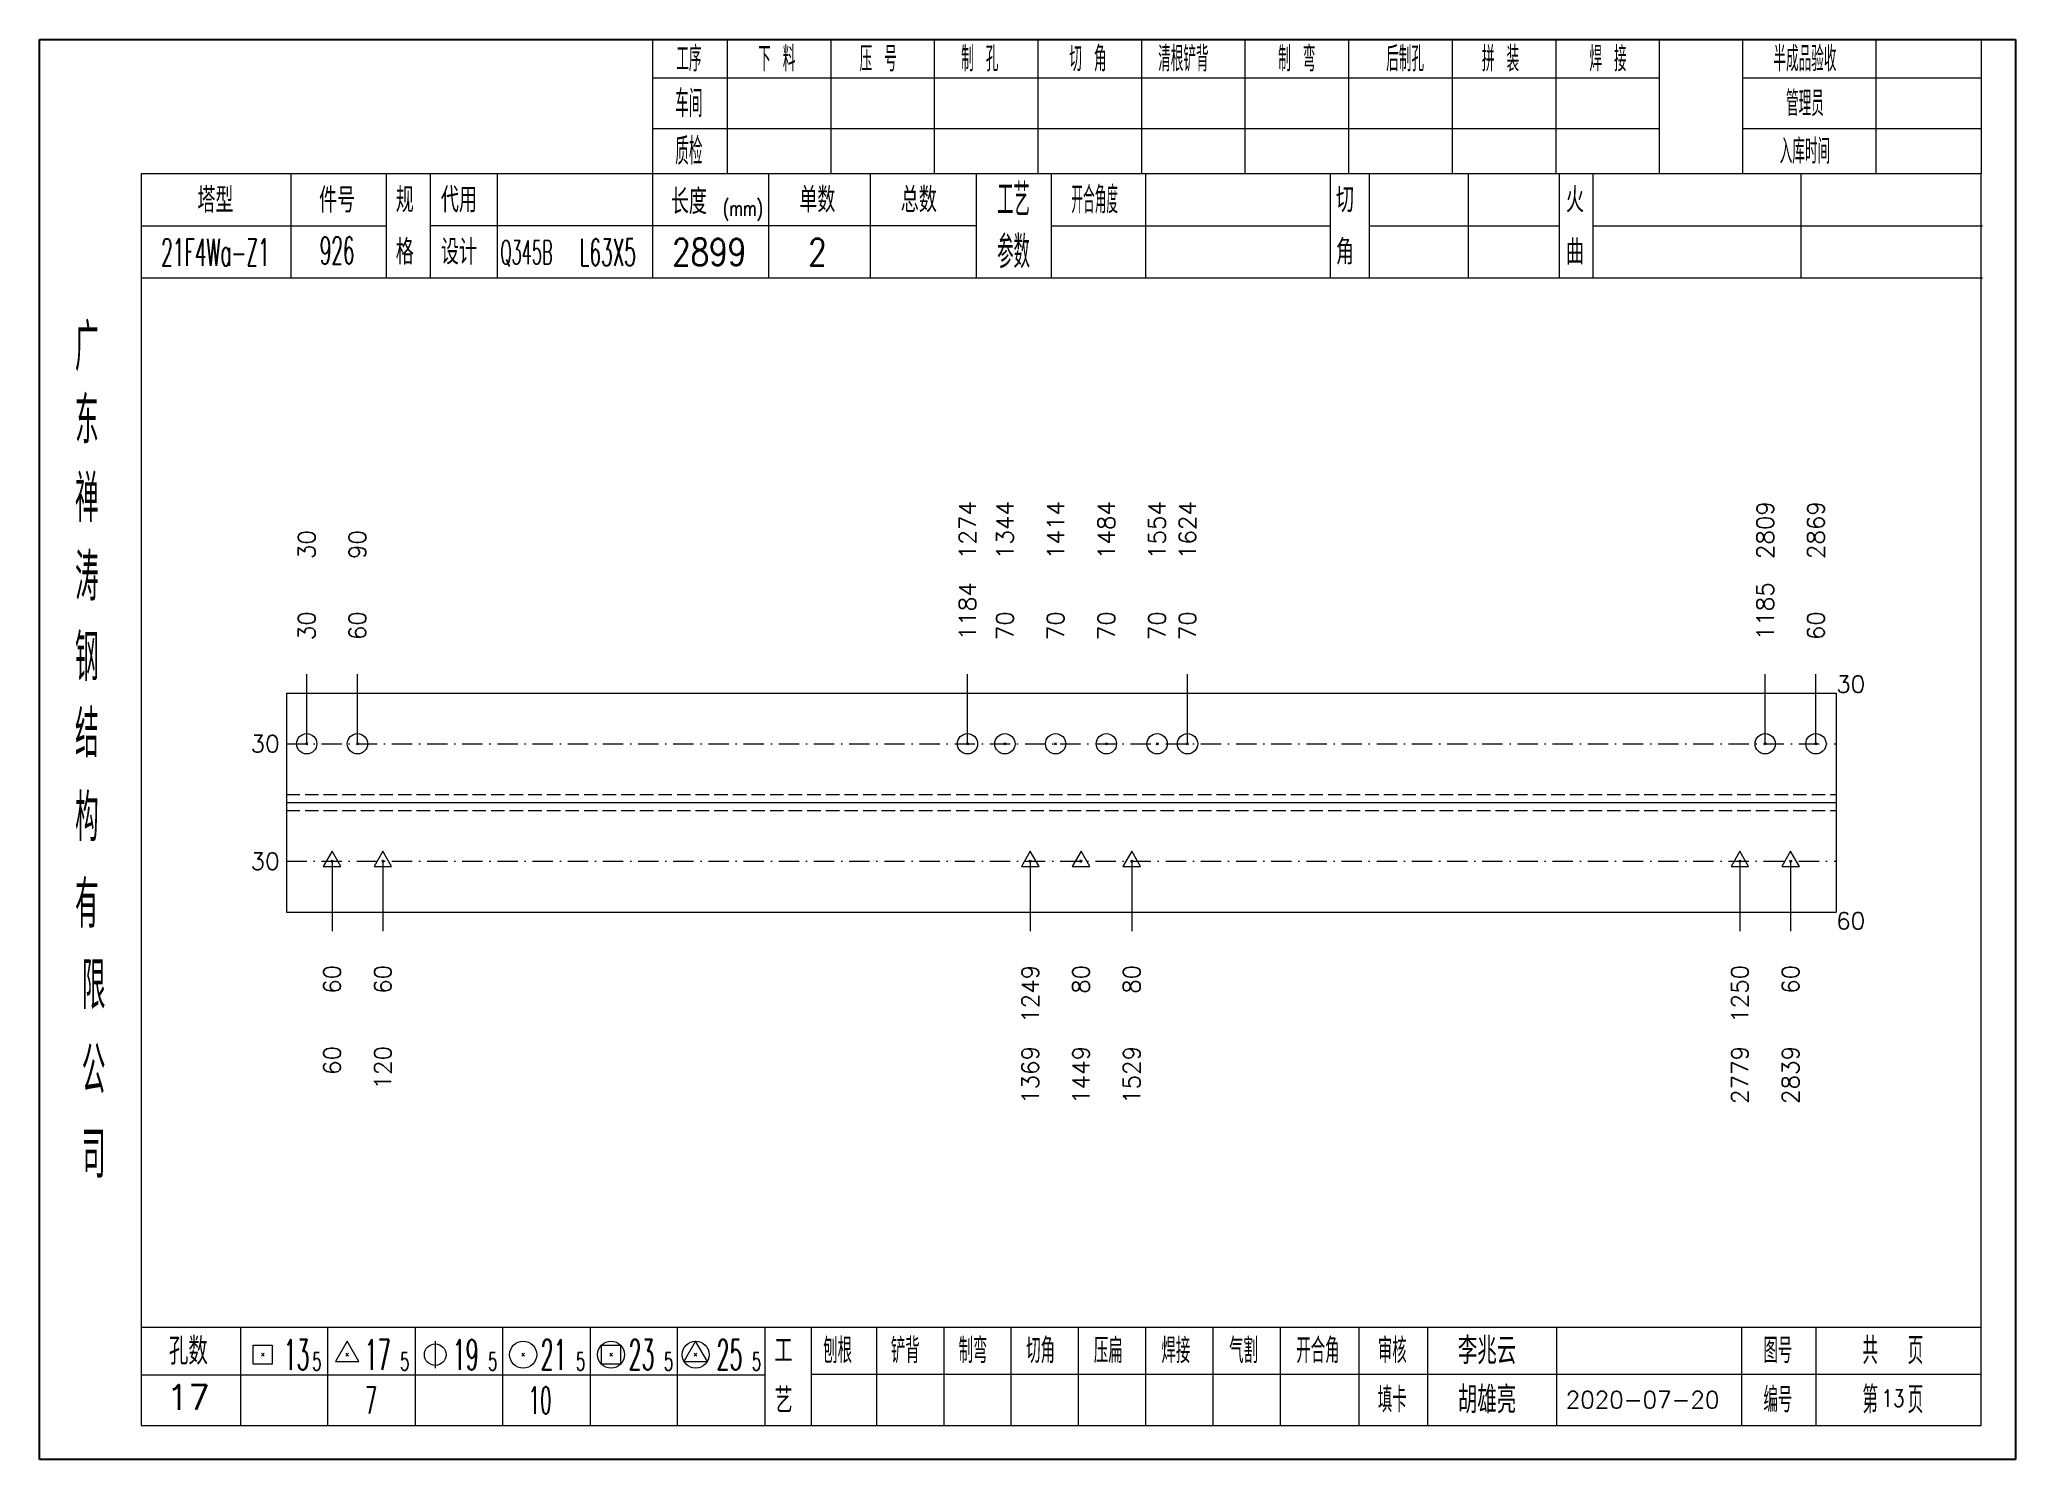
# Model space of a CAD drawing. Extents: x 1310 to 15542, y -76 to 8381.
# Drawn here: x 5262 to 5554.1, y -76.1 to 133.9 of the extents above; entities that cross this region are included whole.
import ezdxf
from ezdxf.enums import TextEntityAlignment as Align

# ---------------------------------------------------------------- set-up
doc = ezdxf.new("R2010")
doc.units = 0
doc.header["$MEASUREMENT"] = 0
doc.linetypes.add('一点画线', pattern=[5.2, 3, -1, 0.2, -1])
doc.linetypes.add('虚线', pattern=[2.75, 2, -0.75])
doc.layers.get('0').update_dxf_attribs({"linetype": 'CONTINUOUS', "lineweight": 25})
for name, color, linetype, lineweight in [('1', 7, 'CONTINUOUS', 25), ('4', 7, 'CONTINUOUS', 25), ('5', 7, 'CONTINUOUS', 25)]:
    doc.layers.add(name, color=color, linetype=linetype, lineweight=lineweight)
doc.styles.get("Standard").update_dxf_attribs({"font": 'simplex.shx', "width": 0.7, "height": 3, "bigfont": 'gbhzfs.shx'})

msp = doc.modelspace()

# ---------------------------------------------------------------- texts
at = {"color": 7, "linetype": 'Continuous', "lineweight": 13}
for s, p in [('1274', (5399.176, 57.034)), ('1344', (5404.708, 57.034)), ('1414', (5412.208, 57.034)), ('1484', (5419.708, 57.034)), ('1554', (5427.208, 57.034)), ('1624', (5431.708, 57.034)), ('2809', (5517.112, 57.034)), ('2869', (5524.612, 57.034)), ('30', (5301.482, 57.034)), ('90', (5308.982, 57.034))]:
    msp.add_text(s, height=2.5, rotation=90, dxfattribs=at).set_placement(p, align=Align.MIDDLE_LEFT)
at = {"color": 8, "linetype": 'Continuous', "lineweight": 9}
for s, p in [('1184', (5399.176, 45.034)), ('1185', (5517.112, 45.034)), ('30', (5301.482, 45.034)), ('60', (5308.982, 45.034)), ('70', (5404.708, 45.034)), ('70', (5412.208, 45.034)), ('70', (5419.708, 45.034)), ('70', (5427.208, 45.034)), ('70', (5431.708, 45.034)), ('60', (5524.612, 45.034))]:
    msp.add_text(s, height=2.5, rotation=90, dxfattribs=at).set_placement(p, align=Align.MIDDLE_LEFT)
at = {"color": 7, "linetype": 'Continuous', "lineweight": 13}
msp.add_text('30', height=2.5, dxfattribs=at).set_placement((5527.612, 38.534), align=Align.MIDDLE_LEFT)
for p in [(5297.482, 29.725), (5297.482, 12.344)]:
    msp.add_text('30', height=2.5, dxfattribs=at).set_placement(p, align=Align.MIDDLE_RIGHT)
at = {"layer": '1', "color": 7, "linetype": 'Continuous', "lineweight": 13}
msp.add_text('60', height=2.5, dxfattribs=at).set_placement((5527.612, 3.534), align=Align.MIDDLE_LEFT)
at = {"layer": '1', "color": 8, "linetype": 'Continuous', "lineweight": 9}
for s, p in [('60', (5305.232, -2.966)), ('60', (5312.732, -2.966)), ('1249', (5408.458, -2.966)), ('80', (5415.958, -2.966)), ('80', (5423.458, -2.966)), ('1250', (5513.362, -2.966)), ('60', (5520.862, -2.966))]:
    msp.add_text(s, height=2.5, rotation=90, dxfattribs=at).set_placement(p, align=Align.MIDDLE_RIGHT)
at = {"layer": '1', "color": 7, "linetype": 'Continuous', "lineweight": 13}
for s, p in [('60', (5305.232, -14.966)), ('120', (5312.732, -14.966)), ('1369', (5408.458, -14.966)), ('1449', (5415.958, -14.966)), ('1529', (5423.458, -14.966)), ('2779', (5513.362, -14.966)), ('2839', (5520.862, -14.966))]:
    msp.add_text(s, height=2.5, rotation=90, dxfattribs=at).set_placement(p, align=Align.MIDDLE_RIGHT)
at = {"layer": '4', "color": 1, "linetype": 'Continuous', "lineweight": 25}
for s, height, width, p in [('工序', 3.7, 0.7, (5357.982, 130.991)), ('下 料', 3.7, 0.7, (5370.982, 130.991)), ('压 号', 3.7, 0.7, (5385.982, 130.991)), ('制 孔', 3.7, 0.7, (5400.982, 130.991)), ('切 角', 3.7, 0.7, (5416.982, 130.991)), ('清根铲背 ', 3.7, 0.7, (5431.982, 130.991)), (' 制 弯', 3.7, 0.7, (5446.982, 130.991)), (' 后制孔', 3.7, 0.7, (5462.982, 130.991)), ('拼 装', 3.7, 0.7, (5477.982, 130.991)), (' 焊 接', 3.7, 0.7, (5492.982, 130.991)), ('半成品验收', 3.7, 0.7, (5522.982, 130.991)), ('车间', 4, 0.7, (5357.982, 124.391)), ('管理员', 3.7, 0.7, (5522.982, 124.391)), ('质检', 4, 0.7, (5357.982, 117.331)), ('入库时间', 3.7, 0.7, (5522.982, 117.331)), ('工艺', 4.8, 0.7, (5405.982, 110.151)), ('开合角度', 4, 0.6, (5417.982, 110.151)), ('(mm)', 2.24, 0.7, (5365.982, 108.891)), ('参数', 4.8, 0.7, (5405.982, 102.441)), ('21F4Wa-Z1', 4, 0.5, (5287.982, 102.411)), ('926', 4, 0.5, (5305.982, 102.661)), ('Q345B', 3.5, 0.5, (5333.982, 102.391)), ('L63X5', 4, 0.5, (5345.982, 102.391)), ('2899', 4, 0.8, (5360.982, 102.441)), ('2', 4, 0.8, (5376.982, 102.441)), ('广', 6.96, 0.7, (5268.982, 88.361)), ('东', 6.96, 0.7, (5268.982, 77.571)), ('禅', 6.96, 0.7, (5268.982, 65.981)), ('涛', 6.96, 0.7, (5268.982, 54.381)), ('钢', 6.96, 0.7, (5268.982, 42.491)), ('结', 6.96, 0.7, (5268.982, 31.181)), ('构', 6.96, 0.7, (5268.982, 18.801)), ('有', 6.96, 0.7, (5268.982, 5.991)), ('限', 6.96, 0.7, (5269.982, -6.009)), ('公', 6.96, 0.7, (5269.982, -18.549)), ('司', 6.96, 0.7, (5269.982, -31.029)), ('13', 4.47, 0.5, (5299.982, -60.609)), ('17', 4.47, 0.5, (5311.982, -60.609)), ('19', 4.47, 0.5, (5324.982, -60.609)), ('21', 4.47, 0.5, (5337.982, -60.609)), ('23', 4.47, 0.5, (5350.982, -60.609)), ('25', 4.47, 0.5, (5363.982, -60.609)), ('刨根', 3.7, 0.8, (5379.982, -60.009)), ('铲背', 3.7, 0.8, (5389.982, -60.009)), ('制弯', 3.7, 0.8, (5399.982, -60.009)), ('切角', 3.7, 0.8, (5409.982, -60.009)), ('压扁', 3.7, 0.8, (5419.982, -60.009)), ('焊接', 3.7, 0.8, (5429.982, -60.009)), ('气割', 3.7, 0.8, (5439.982, -60.009)), ('开合角', 3.7, 0.8, (5450.982, -60.009)), ('审核', 3.7, 0.8, (5461.982, -60.009)), ('图号', 3.7, 0.8, (5518.982, -60.009)), ('共  页', 4, 0.8, (5535.982, -60.009)), ('5', 2.68, 0.6, (5302.982, -61.609)), ('5', 2.68, 0.6, (5315.982, -61.609)), ('5', 2.68, 0.6, (5328.982, -61.609)), ('5', 2.68, 0.6, (5341.982, -61.609)), ('5', 2.68, 0.6, (5354.982, -61.609)), ('5', 2.68, 0.6, (5367.982, -61.609)), ('7', 4, 0.5, (5310.982, -67.359)), ('10', 4, 0.5, (5335.982, -67.359)), ('填卡', 3.7, 0.8, (5461.982, -67.279)), ('编号', 3.7, 0.8, (5518.982, -67.279)), ('第  页', 4, 0.8, (5535.982, -67.279))]:
    msp.add_text(s, height=height, dxfattribs=dict(at, width=width)).set_placement(p, align=Align.MIDDLE_CENTER)
for s, height, p in [('塔型', 3.7, (5287.982, 110.121)), ('件号', 3.7, (5305.982, 110.121)), ('规', 3.7, (5315.982, 110.151)), ('代用', 3.7, (5323.982, 110.151)), ('长度', 3.7, (5357.982, 109.891)), ('单数', 3.7, (5376.982, 110.151)), ('总数', 3.7, (5391.982, 110.151)), ('切', 3.7, (5454.982, 110.151)), ('火', 3.7, (5488.982, 110.151)), ('格', 3.7, (5315.982, 102.441)), ('设计', 3.7, (5323.982, 102.441)), ('角', 3.7, (5454.982, 102.441)), ('曲', 3.7, (5488.982, 102.441)), ('孔数', 4, (5283.982, -60.089)), ('工', 3.7, (5371.982, -60.009)), ('李兆云', 4, (5475.982, -60.009)), ('17', 3.7, (5283.982, -66.919)), ('艺', 3.7, (5371.982, -67.359)), ('胡雄亮', 4, (5475.982, -67.279)), ('2020-07-20', 2.5, (5498.982, -67.279))]:
    msp.add_text(s, height=height, dxfattribs=at).set_placement(p, align=Align.MIDDLE_CENTER)
at = {"layer": '4', "color": 6, "linetype": 'Continuous', "lineweight": 25, "width": 0.8}
msp.add_text('13', height=2.5, dxfattribs=at).set_placement((5536.007, -67.051), align=Align.MIDDLE_CENTER)

# ---------------------------------------------------------------- blocks, each defined once
blk = doc.blocks.new('孔21.5')
at = {"layer": '5', "color": 7, "linetype": 'Continuous', "lineweight": 13}
for p, q in [((-0.1, -0.1), (0.1, 0.1)), ((0.1, -0.1), (-0.1, 0.1))]:
    blk.add_line(p, q, dxfattribs=at)
blk.add_circle((0, 0), 1, dxfattribs=at)
blk = doc.blocks.new('孔17.5')
at = {"layer": '5', "color": 7, "linetype": 'Continuous', "lineweight": 13}
for p, q in [((0, 1), (-0.866, -0.5)), ((-0.1, -0.1), (0.1, 0.1)), ((0.1, -0.1), (-0.1, 0.1)), ((0.866, -0.5), (0, 1)), ((-0.866, -0.5), (0.866, -0.5))]:
    blk.add_line(p, q, dxfattribs=at)
blk = doc.blocks.new('CTJGK')
at = {"color": 6, "linetype": 'Continuous'}
for p, q in [((0, 209.97), (292.13, 209.97)), ((0, 0), (0, 209.97)), ((292.13, 209.97), (292.13, 0)), ((292.13, 0), (0, 0))]:
    blk.add_line(p, q, dxfattribs=at)

# ---------------------------------------------------------------- linework, layer by layer
at = {"color": 7, "linetype": 'Continuous', "lineweight": 13}
for p, q in [((5301.482, 29.725), (5301.482, 40.034)), ((5308.982, 29.725), (5308.982, 40.034)), ((5399.176, 29.725), (5399.176, 40.034)), ((5431.708, 29.725), (5431.708, 40.034)), ((5517.112, 29.725), (5517.112, 40.034)), ((5524.612, 29.725), (5524.612, 40.034)), ((5305.232, 12.344), (5305.232, 2.034)), ((5312.732, 12.344), (5312.732, 2.034)), ((5408.458, 12.344), (5408.458, 2.034)), ((5423.458, 12.344), (5423.458, 2.034)), ((5513.362, 12.344), (5513.362, 2.034)), ((5520.862, 12.344), (5520.862, 2.034))]:
    msp.add_line(p, q, dxfattribs=at)
at = {"color": 7, "linetype": 'Continuous', "lineweight": 18}
for p, q in [((5298.482, 37.225), (5298.482, 4.844)), ((5298.482, 37.225), (5527.612, 37.225)), ((5527.612, 37.225), (5527.612, 4.844)), ((5298.482, 21.034), (5527.612, 21.034))]:
    msp.add_line(p, q, dxfattribs=at)
at = {"color": 3, "linetype": '一点画线', "lineweight": 13}
for p, q in [((5298.482, 29.725), (5527.612, 29.725)), ((5298.482, 12.344), (5527.612, 12.344))]:
    msp.add_line(p, q, dxfattribs=at)
at = {"color": 1, "linetype": '虚线', "lineweight": 18}
for p, q in [((5298.482, 22.225), (5527.612, 22.225)), ((5298.482, 19.844), (5527.612, 19.844))]:
    msp.add_line(p, q, dxfattribs=at)
at = {"layer": '1', "color": 7, "linetype": 'Continuous', "lineweight": 18}
msp.add_line((5298.482, 4.844), (5527.612, 4.844), dxfattribs=at)
at = {"layer": '4', "color": 1, "linetype": 'Continuous', "lineweight": 18}
for p, q in [((5261.982, 133.861), (5261.982, -76.109)), ((5554.112, 133.861), (5261.982, 133.861)), ((5352.612, 133.861), (5352.612, 114.021)), ((5363.642, 133.861), (5363.642, 114.001)), ((5378.952, 133.861), (5378.952, 114.001)), ((5394.272, 133.861), (5394.272, 114.001)), ((5409.582, 133.861), (5409.582, 114.001)), ((5424.892, 133.861), (5424.892, 114.001)), ((5440.202, 133.861), (5440.202, 114.001)), ((5455.522, 133.861), (5455.522, 114.001)), ((5470.832, 133.861), (5470.832, 114.001)), ((5486.142, 133.861), (5486.142, 114.001)), ((5501.452, 133.861), (5501.452, 114.021)), ((5501.452, 133.861), (5501.452, 114.001)), ((5513.732, 133.861), (5513.732, 114.001)), ((5533.482, 133.861), (5533.482, 114.001)), ((5549.062, 133.861), (5549.062, 114.001)), ((5554.112, 104.061), (5554.112, 133.861)), ((5501.452, 128.131), (5352.612, 128.131)), ((5549.062, 128.131), (5513.732, 128.131)), ((5501.452, 120.651), (5352.612, 120.651)), ((5549.062, 120.651), (5513.732, 120.651)), ((5276.992, 114.001), (5276.992, -71.059)), ((5549.062, 114.001), (5276.992, 114.001)), ((5299.112, 114.011), (5299.112, 98.591)), ((5313.262, 98.591), (5313.262, 114.001)), ((5319.762, 98.591), (5319.762, 114.001)), ((5329.632, 114.001), (5329.632, 98.591)), ((5352.612, 114.021), (5352.612, 98.591)), ((5369.732, 114.001), (5369.732, 98.591)), ((5384.782, 114.001), (5384.782, 98.591)), ((5400.482, 114.001), (5400.482, 98.591)), ((5411.542, 114.001), (5411.542, 98.591)), ((5425.492, 114.001), (5425.492, 98.591)), ((5452.792, 114.001), (5452.792, 98.591)), ((5458.552, 114.001), (5458.552, 98.591)), ((5473.172, 114.001), (5473.172, 98.591)), ((5486.632, 114.001), (5486.632, 98.591)), ((5491.622, 114.001), (5491.622, 98.591)), ((5522.362, 114.001), (5522.362, 98.591)), ((5549.062, -71.059), (5549.062, 114.001)), ((5313.262, 106.241), (5276.992, 106.241)), ((5400.482, 106.291), (5319.762, 106.291)), ((5411.542, 106.291), (5452.792, 106.291)), ((5458.552, 106.291), (5486.632, 106.291)), ((5491.622, 106.291), (5549.242, 106.291)), ((5554.112, -76.109), (5554.112, 104.061)), ((5549.242, 98.591), (5276.992, 98.591)), ((5276.992, -56.529), (5549.062, -56.529)), ((5291.682, -56.529), (5291.682, -71.059)), ((5304.612, -71.059), (5304.612, -56.529)), ((5317.542, -56.529), (5317.542, -71.059)), ((5330.462, -71.059), (5330.462, -56.529)), ((5343.392, -56.529), (5343.392, -71.059)), ((5356.322, -71.059), (5356.322, -56.529)), ((5369.242, -71.059), (5369.242, -56.529)), ((5376.112, -71.059), (5376.112, -56.529)), ((5385.772, -71.059), (5385.772, -56.529)), ((5395.712, -71.059), (5395.712, -56.529)), ((5405.652, -71.059), (5405.652, -56.529)), ((5415.602, -71.059), (5415.602, -56.529)), ((5425.542, -71.059), (5425.542, -56.529)), ((5435.482, -71.059), (5435.482, -56.529)), ((5445.432, -71.059), (5445.432, -56.529)), ((5457.072, -71.059), (5457.072, -56.529)), ((5467.222, -71.059), (5467.222, -56.529)), ((5486.282, -71.059), (5486.282, -56.529)), ((5513.662, -71.059), (5513.662, -56.529)), ((5524.622, -71.059), (5524.622, -56.529)), ((5369.242, -63.659), (5276.992, -63.659)), ((5376.072, -63.499), (5549.062, -63.499)), ((5276.992, -71.059), (5549.062, -71.059)), ((5261.982, -76.109), (5554.112, -76.109))]:
    msp.add_line(p, q, dxfattribs=at)
at = {"layer": '4', "color": 7, "linetype": 'Continuous', "lineweight": 13}
for p, q in [((5293.568, -62.023), (5293.568, -59.195)), ((5293.568, -59.195), (5296.396, -59.195)), ((5294.782, -60.809), (5295.182, -60.409)), ((5295.182, -60.809), (5294.782, -60.409)), ((5296.396, -59.195), (5296.396, -62.023)), ((5307.482, -58.609), (5305.75, -61.609)), ((5307.282, -60.809), (5307.682, -60.409)), ((5307.682, -60.809), (5307.282, -60.409)), ((5309.214, -61.609), (5307.482, -58.609)), ((5320.482, -58.609), (5320.482, -62.609)), ((5333.282, -60.809), (5333.682, -60.409)), ((5333.682, -60.809), (5333.282, -60.409)), ((5345.068, -62.023), (5345.068, -59.195)), ((5345.068, -59.195), (5347.896, -59.195)), ((5346.282, -60.809), (5346.682, -60.409)), ((5346.682, -60.809), (5346.282, -60.409)), ((5347.896, -59.195), (5347.896, -62.023)), ((5358.982, -58.609), (5357.25, -61.609)), ((5358.782, -60.809), (5359.182, -60.409)), ((5359.182, -60.809), (5358.782, -60.409)), ((5360.714, -61.609), (5358.982, -58.609)), ((5296.396, -62.023), (5293.568, -62.023)), ((5305.75, -61.609), (5309.214, -61.609)), ((5347.896, -62.023), (5345.068, -62.023)), ((5357.25, -61.609), (5360.714, -61.609))]:
    msp.add_line(p, q, dxfattribs=at)
for centre, radius in [((5320.482, -60.609), 1.6), ((5333.482, -60.609), 2), ((5346.482, -60.609), 2), ((5358.982, -60.609), 2)]:
    msp.add_circle(centre, radius, dxfattribs=at)

# ---------------------------------------------------------------- block references
at = {"color": 0, "linetype": 'Continuous'}
msp.add_blockref('CTJGK', (5261.982, -76.109), dxfattribs=at)
at = {"color": 8, "linetype": 'Continuous', "lineweight": 9, "xscale": 1.5, "yscale": 1.5, "zscale": 1.5}
for p in [(5301.482, 29.725), (5308.982, 29.725), (5399.176, 29.725), (5404.708, 29.725), (5412.208, 29.725), (5419.708, 29.725), (5427.208, 29.725), (5431.708, 29.725), (5517.112, 29.725), (5524.612, 29.725)]:
    msp.add_blockref('孔21.5', p, dxfattribs=at)
at = {"layer": '1', "color": 8, "linetype": 'Continuous', "lineweight": 9, "xscale": 1.5, "yscale": 1.5, "zscale": 1.5}
for p in [(5305.232, 12.344), (5312.732, 12.344), (5408.458, 12.344), (5415.958, 12.344), (5423.458, 12.344), (5513.362, 12.344), (5520.862, 12.344)]:
    msp.add_blockref('孔17.5', p, dxfattribs=at)

msp.set_redraw_order([(e.dxf.handle, doc.entitydb.next_handle()) for e in msp.query("TEXT MTEXT ATTDEF DIMENSION ARC_DIMENSION")])  # texts and dimensions are drawn at this point

doc.saveas('drawing.dxf')
